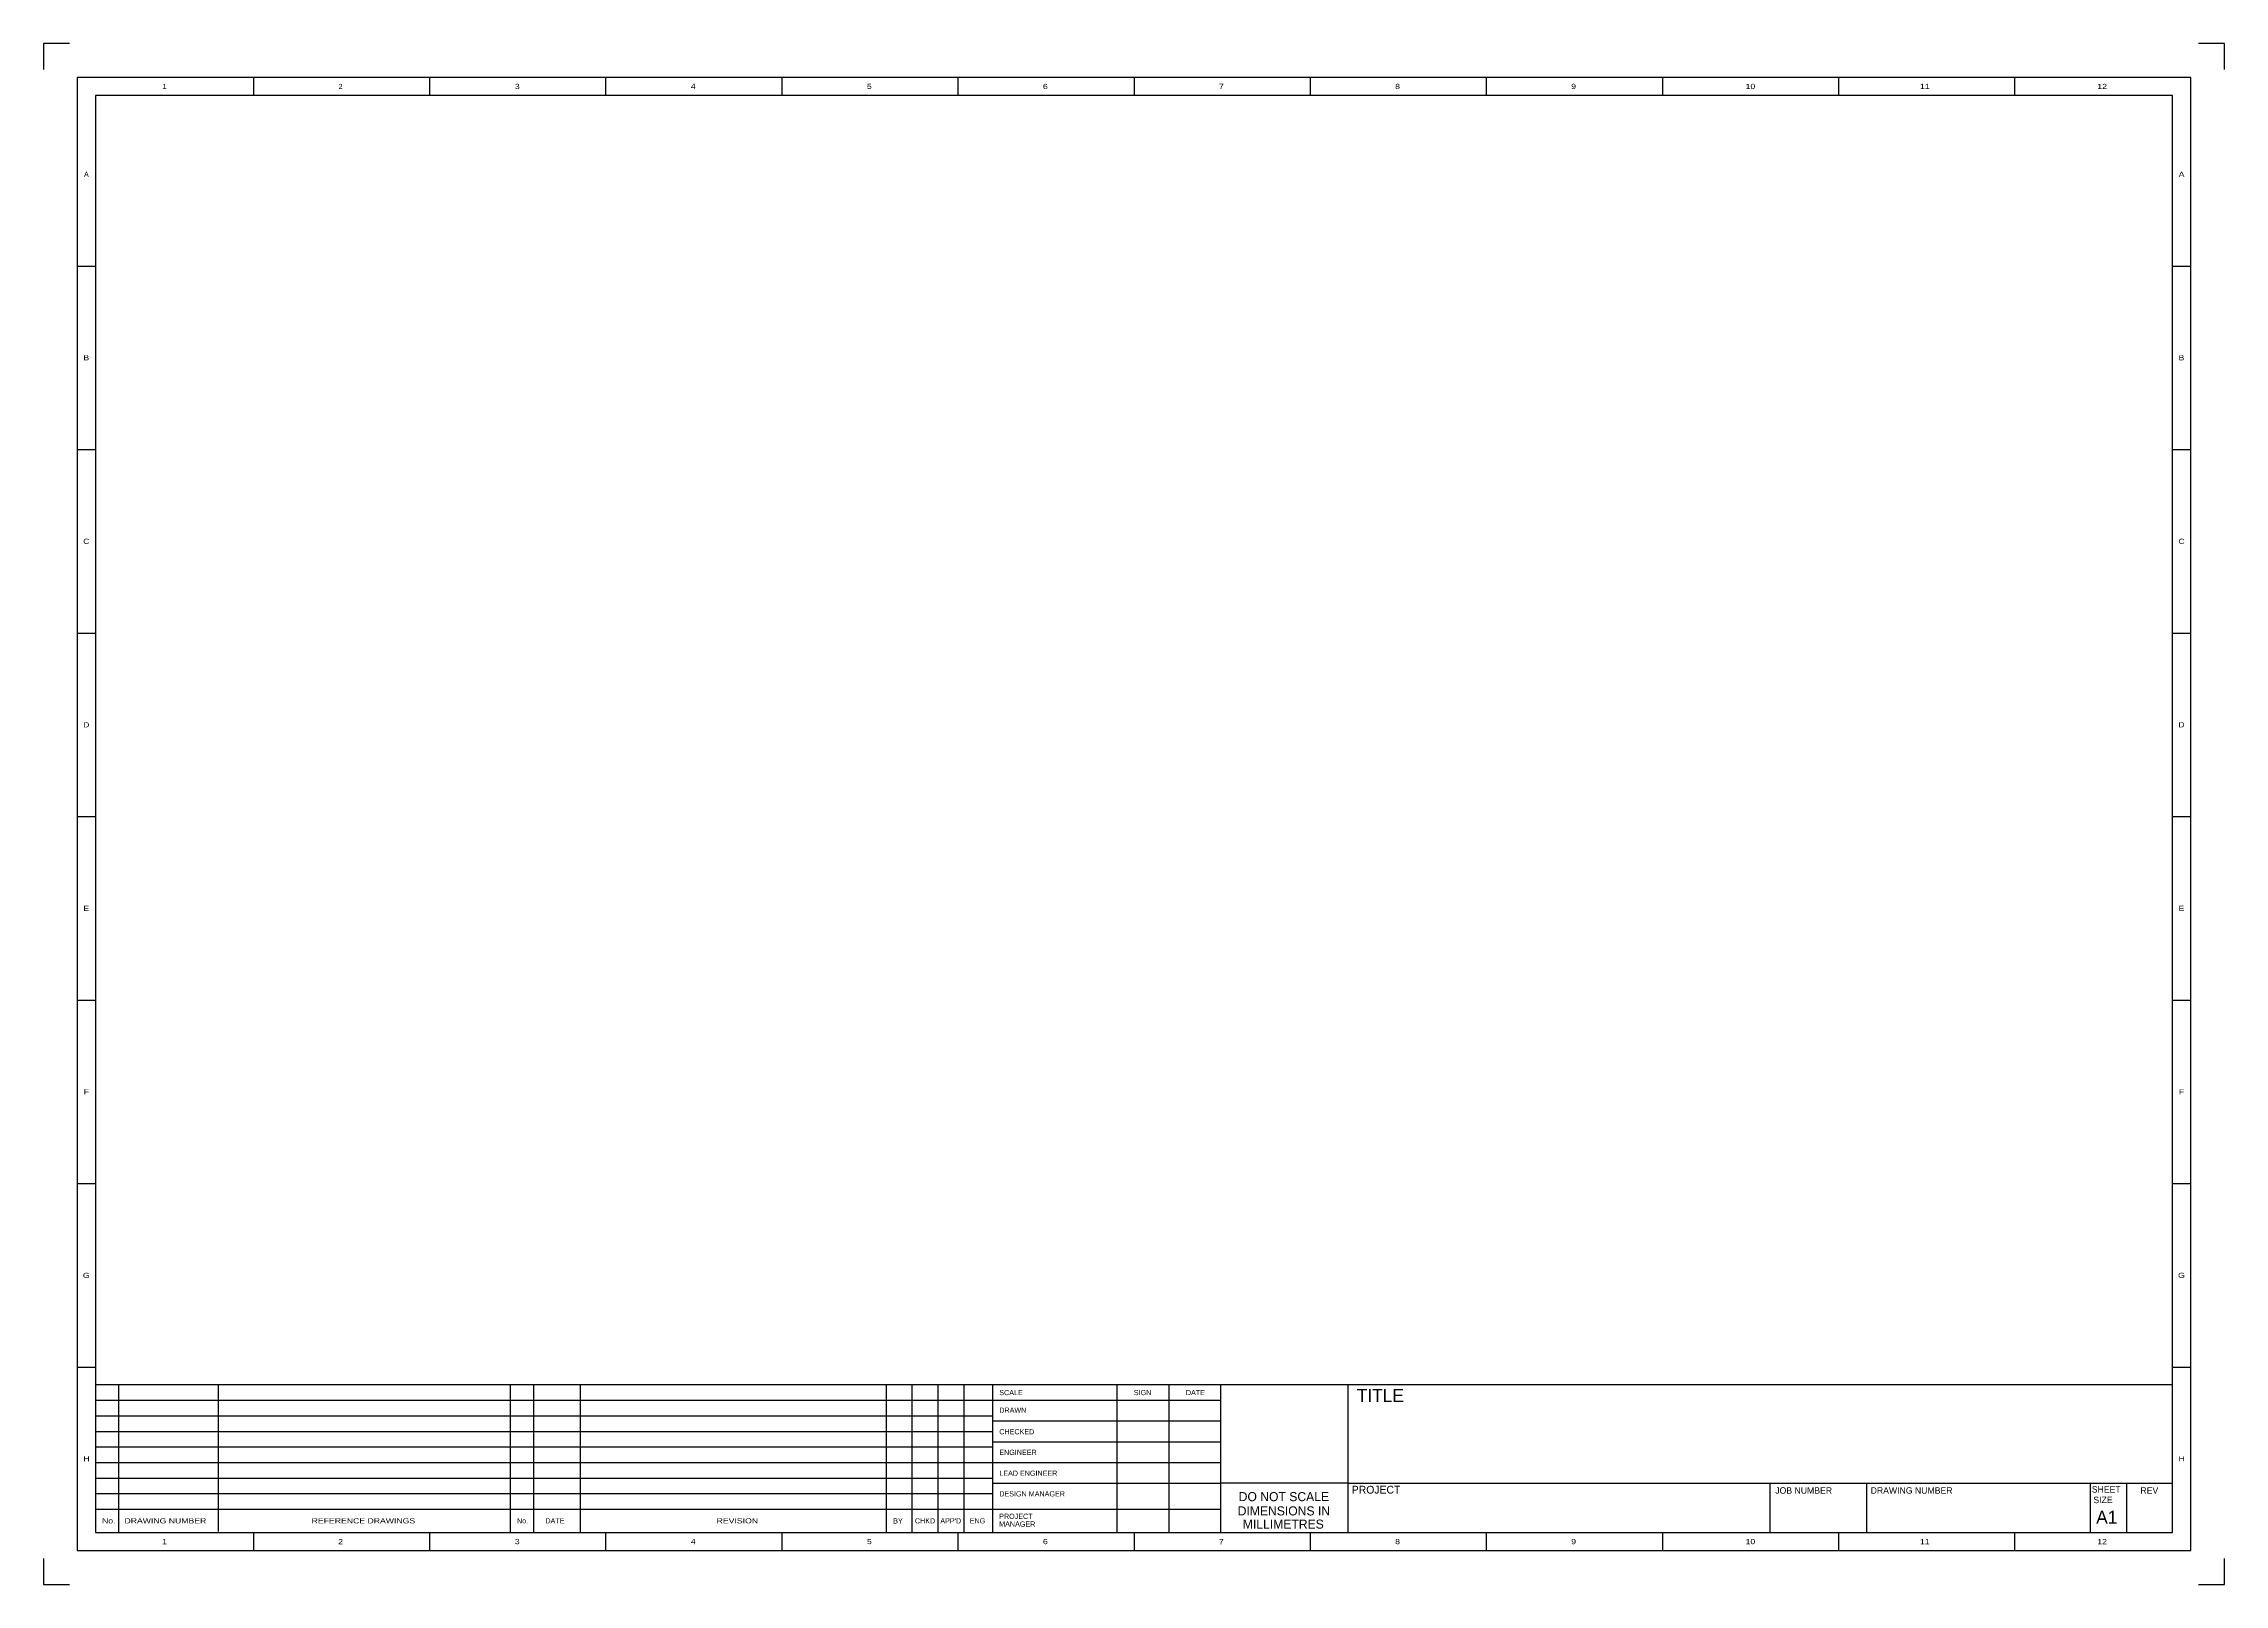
# Model space of a CAD drawing. Extents: x 0 to 841, y -1 to 593.
import ezdxf
from ezdxf.enums import TextEntityAlignment as Align

# ---------------------------------------------------------------- set-up
doc = ezdxf.new("R2010")
doc.units = 0
doc.header["$MEASUREMENT"] = 0
doc.layers.add('-CS', color=7, linetype='CONTINUOUS')
doc.layers.add('A1-CS', color=7, linetype='CONTINUOUS')

msp = doc.modelspace()

# ---------------------------------------------------------------- linework, layer by layer
at = {"layer": '-CS', "color": 212, "linetype": 'CONTINUOUS'}
for p, q in [((9.547477, 592.792595), (-0.452523, 592.792595)), ((-0.452523, 592.792595), (-0.452523, 582.792595)), ((840.547477, 592.792595), (830.547477, 592.792595)), ((840.547477, 582.792595), (840.547477, 592.792595)), ((827.547477, 579.792595), (12.547477, 579.792595)), ((12.547477, 579.792595), (12.547477, 11.792595)), ((820.547477, 572.792595), (19.547477, 572.792595)), ((19.547477, 572.792595), (19.547477, 18.792595)), ((80.467477, 579.792595), (80.467477, 572.792595)), ((148.367477, 579.792595), (148.367477, 572.792595)), ((216.297477, 579.792595), (216.297477, 572.792595)), ((284.227477, 579.792595), (284.227477, 572.792595)), ((352.127477, 579.792595), (352.127477, 572.792595)), ((420.047477, 579.792595), (420.047477, 572.792595)), ((487.967477, 579.792595), (487.967477, 572.792595)), ((555.867477, 579.792595), (555.867477, 572.792595)), ((623.797477, 579.792595), (623.797477, 572.792595)), ((691.727477, 579.792595), (691.727477, 572.792595)), ((759.627477, 579.792595), (759.627477, 572.792595)), ((820.547477, 18.792595), (820.547477, 572.792595)), ((827.547477, 11.792595), (827.547477, 579.792595)), ((12.547477, 507.042595), (19.547477, 507.042595)), ((820.547477, 507.042595), (827.547477, 507.042595)), ((12.547477, 436.292595), (19.537477, 436.292595)), ((820.547477, 436.292595), (827.537477, 436.292595)), ((12.547477, 365.542595), (19.537477, 365.542595)), ((820.547477, 365.542595), (827.537477, 365.542595)), ((12.547477, 294.792595), (19.537477, 294.792595)), ((820.547477, 294.792595), (827.537477, 294.792595)), ((12.547477, 224.042595), (19.537477, 224.042595)), ((820.547477, 224.042595), (827.537477, 224.042595)), ((12.547477, 153.292595), (19.537477, 153.292595)), ((820.547477, 153.292595), (827.537477, 153.292595)), ((12.547477, 82.542595), (19.537477, 82.542595)), ((19.547477, 75.792595), (820.547477, 75.792595)), ((28.547477, 18.792595), (28.547477, 75.792595)), ((179.547477, 18.792595), (179.547477, 75.792595)), ((188.547477, 18.792595), (188.547477, 75.792595)), ((206.547477, 18.792595), (206.547477, 75.792595)), ((324.547477, 18.792595), (324.547477, 75.792595)), ((334.547477, 18.792595), (334.547477, 75.792595)), ((344.547477, 18.792595), (344.547477, 75.792595)), ((354.547477, 18.792595), (354.547477, 75.792595)), ((365.547477, 18.792595), (365.547477, 75.792595)), ((413.547477, 18.792595), (413.547477, 75.792595)), ((433.547477, 18.792595), (433.547477, 75.792595)), ((453.547477, 18.792595), (453.547477, 75.792595)), ((502.547477, 75.792595), (502.547477, 18.792595)), ((820.547477, 82.542595), (827.537477, 82.542595)), ((19.547477, 69.792595), (365.547477, 69.792595)), ((365.547477, 69.792595), (453.547477, 69.792595)), ((19.547477, 63.792595), (365.547477, 63.792595)), ((365.547477, 61.792595), (453.547477, 61.792595)), ((19.547477, 57.792595), (365.547477, 57.792595)), ((19.547477, 51.792595), (365.547477, 51.792595)), ((365.547477, 53.792595), (453.547477, 53.792595)), ((19.547477, 45.792595), (365.547477, 45.792595)), ((365.547477, 45.792595), (453.547477, 45.792595)), ((19.547477, 39.792595), (365.547477, 39.792595)), ((19.547477, 33.792595), (365.547477, 33.792595)), ((365.547477, 37.792595), (453.547477, 37.792595)), ((502.547477, 37.792595), (453.547477, 37.792595)), ((502.547477, 37.792595), (666.547477, 37.792595)), ((665.382068, 18.792595), (665.382068, 37.792595)), ((666.547477, 37.792595), (820.547477, 37.792595)), ((702.547477, 37.792595), (702.547477, 18.792595)), ((788.797477, 37.792595), (788.797477, 18.792595)), ((802.797477, 37.792595), (802.797477, 18.792595)), ((19.547477, 27.792595), (365.547477, 27.792595)), ((365.547477, 27.792595), (453.547477, 27.792595)), ((19.547477, 18.792595), (820.547477, 18.792595)), ((80.467477, 18.792595), (80.467477, 11.792595)), ((148.367477, 18.792595), (148.367477, 11.792595)), ((216.297477, 18.792595), (216.297477, 11.792595)), ((284.227477, 18.792595), (284.227477, 11.792595)), ((352.127477, 18.792595), (352.127477, 11.792595)), ((420.047477, 18.792595), (420.047477, 11.792595)), ((487.967477, 18.792595), (487.967477, 11.792595)), ((555.867477, 18.792595), (555.867477, 11.792595)), ((623.797477, 18.792595), (623.797477, 11.792595)), ((691.727477, 18.792595), (691.727477, 11.792595)), ((759.627477, 18.792595), (759.627477, 11.792595)), ((-0.452523, 8.792595), (-0.452523, -1.207405)), ((12.547477, 11.792595), (827.547477, 11.792595)), ((840.547477, -1.207405), (840.547477, 8.792595)), ((-0.452523, -1.207405), (9.547477, -1.207405)), ((830.547477, -1.207405), (840.547477, -1.207405))]:
    msp.add_line(p, q, dxfattribs=at)
at = {"layer": 'A1-CS', "color": 212, "linetype": 'CONTINUOUS'}
for p, q in [((9.547477, 592.792595), (-0.452523, 592.792595)), ((-0.452523, 592.792595), (-0.452523, 582.792595)), ((840.547477, 592.792595), (830.547477, 592.792595)), ((840.547477, 582.792595), (840.547477, 592.792595)), ((827.547477, 579.792595), (12.547477, 579.792595)), ((12.547477, 579.792595), (12.547477, 11.792595)), ((820.547477, 572.792595), (19.547477, 572.792595)), ((19.547477, 572.792595), (19.547477, 18.792595)), ((80.467477, 579.792595), (80.467477, 572.792595)), ((148.367477, 579.792595), (148.367477, 572.792595)), ((216.297477, 579.792595), (216.297477, 572.792595)), ((284.227477, 579.792595), (284.227477, 572.792595)), ((352.127477, 579.792595), (352.127477, 572.792595)), ((420.047477, 579.792595), (420.047477, 572.792595)), ((487.967477, 579.792595), (487.967477, 572.792595)), ((555.867477, 579.792595), (555.867477, 572.792595)), ((623.797477, 579.792595), (623.797477, 572.792595)), ((691.727477, 579.792595), (691.727477, 572.792595)), ((759.627477, 579.792595), (759.627477, 572.792595)), ((820.547477, 18.792595), (820.547477, 572.792595)), ((827.547477, 11.792595), (827.547477, 579.792595)), ((12.547477, 507.042595), (19.547477, 507.042595)), ((820.547477, 507.042595), (827.547477, 507.042595)), ((12.547477, 436.292595), (19.537477, 436.292595)), ((820.547477, 436.292595), (827.537477, 436.292595)), ((12.547477, 365.542595), (19.537477, 365.542595)), ((820.547477, 365.542595), (827.537477, 365.542595)), ((12.547477, 294.792595), (19.537477, 294.792595)), ((820.547477, 294.792595), (827.537477, 294.792595)), ((12.547477, 224.042595), (19.537477, 224.042595)), ((820.547477, 224.042595), (827.537477, 224.042595)), ((12.547477, 153.292595), (19.537477, 153.292595)), ((820.547477, 153.292595), (827.537477, 153.292595)), ((12.547477, 82.542595), (19.537477, 82.542595)), ((19.547477, 75.792595), (820.547477, 75.792595)), ((28.547477, 18.792595), (28.547477, 75.792595)), ((66.969475, 19.197338), (66.969475, 75.792595)), ((179.547477, 18.792595), (179.547477, 75.792595)), ((188.547477, 18.792595), (188.547477, 75.792595)), ((206.547477, 18.792595), (206.547477, 75.792595)), ((324.547477, 18.792595), (324.547477, 75.792595)), ((334.547477, 18.792595), (334.547477, 75.792595)), ((344.547477, 18.792595), (344.547477, 75.792595)), ((354.547477, 18.792595), (354.547477, 75.792595)), ((365.547477, 18.792595), (365.547477, 75.792595)), ((413.547477, 18.792595), (413.547477, 75.792595)), ((433.547477, 18.792595), (433.547477, 75.792595)), ((453.547477, 18.792595), (453.547477, 75.792595)), ((502.547477, 75.792595), (502.547477, 18.792595)), ((820.547477, 82.542595), (827.537477, 82.542595)), ((19.547477, 69.792595), (365.547477, 69.792595)), ((365.547477, 69.792595), (453.547477, 69.792595)), ((19.547477, 63.792595), (365.547477, 63.792595)), ((365.547477, 61.792595), (453.547477, 61.792595)), ((19.547477, 57.792595), (365.547477, 57.792595)), ((19.547477, 51.792595), (365.547477, 51.792595)), ((365.547477, 53.792595), (453.547477, 53.792595)), ((19.547477, 45.792595), (365.547477, 45.792595)), ((365.547477, 45.792595), (453.547477, 45.792595)), ((19.547477, 39.792595), (365.547477, 39.792595)), ((19.547477, 33.792595), (365.547477, 33.792595)), ((365.547477, 37.792595), (453.547477, 37.792595)), ((502.547477, 37.792595), (453.547477, 37.792595)), ((502.547477, 37.792595), (666.547477, 37.792595)), ((666.547477, 37.792595), (820.547477, 37.792595)), ((702.547477, 37.792595), (702.547477, 18.792595)), ((788.797477, 37.792595), (788.797477, 18.792595)), ((802.797477, 37.792595), (802.797477, 18.792595)), ((19.547477, 27.792595), (365.547477, 27.792595)), ((365.547477, 27.792595), (453.547477, 27.792595)), ((19.547477, 18.792595), (820.547477, 18.792595)), ((80.467477, 18.792595), (80.467477, 11.792595)), ((148.367477, 18.792595), (148.367477, 11.792595)), ((216.297477, 18.792595), (216.297477, 11.792595)), ((284.227477, 18.792595), (284.227477, 11.792595)), ((352.127477, 18.792595), (352.127477, 11.792595)), ((420.047477, 18.792595), (420.047477, 11.792595)), ((487.967477, 18.792595), (487.967477, 11.792595)), ((555.867477, 18.792595), (555.867477, 11.792595)), ((623.797477, 18.792595), (623.797477, 11.792595)), ((691.727477, 18.792595), (691.727477, 11.792595)), ((759.627477, 18.792595), (759.627477, 11.792595)), ((-0.452523, 8.792595), (-0.452523, -1.207405)), ((12.547477, 11.792595), (827.547477, 11.792595)), ((840.547477, -1.207405), (840.547477, 8.792595)), ((-0.452523, -1.207405), (9.547477, -1.207405)), ((830.547477, -1.207405), (840.547477, -1.207405))]:
    msp.add_line(p, q, dxfattribs=at)

# ---------------------------------------------------------------- texts
at = {"layer": '-CS', "color": 212, "linetype": 'CONTINUOUS'}
for s, height, p in [('1', 1.99, (46.197477, 576.292595)), ('2', 1.99, (114.077477, 576.292595)), ('A', 1.99, (16.047477, 542.412595)), ('SIGN', 2, (423.347477, 72.742595)), ('DATE', 2, (443.737477, 72.742595)), ('TITLE', 5, (515.049685, 71.592386)), ('JOB NUMBER', 2.5, (678.297477, 34.992595)), ('DRAWING NUMBER', 2.5, (719.917477, 34.992595)), ('SHEET', 2.5, (794.98586, 35.434646)), ('No.', 2, (184.257477, 23.292595)), ('DATE', 2, (196.747477, 23.292595)), ('BY', 2, (329.027477, 23.252595)), ('CHKD', 2, (339.467477, 23.292595)), ("APP'D", 2, (349.387477, 23.292595)), ('ENG', 2, (359.707477, 23.292595))]:
    msp.add_text(s, height=height, dxfattribs=at).set_placement(p, align=Align.MIDDLE)
at = {"layer": '-CS', "color": 212, "linetype": 'CONTINUOUS', "width": 1.25}
for s, p in [('3', (182.217477, 576.292595)), ('4', (250.087477, 576.292595)), ('5', (317.987477, 576.292595)), ('6', (385.857477, 576.292595)), ('7', (453.727477, 576.292595)), ('8', (521.687477, 576.292595)), ('9', (589.587477, 576.292595)), ('10', (657.767477, 576.292595)), ('11', (725.007477, 576.292595)), ('12', (793.397477, 576.292595)), ('A', (824.047477, 542.412595)), ('B', (15.987477, 471.672595)), ('B', (823.987477, 471.672595)), ('C', (16.017477, 400.912595)), ('C', (824.017477, 400.912595)), ('D', (15.997477, 330.172595)), ('D', (823.997477, 330.172595)), ('E', (15.997477, 259.412595)), ('E', (823.997477, 259.412595)), ('F', (16.047477, 188.672595)), ('F', (824.047477, 188.672595)), ('G', (15.997477, 117.912595)), ('G', (823.997477, 117.912595)), ('H', (16.077477, 47.172595)), ('H', (824.087477, 47.172595)), ('1', (46.187477, 15.292595)), ('2', (114.087477, 15.292595)), ('3', (182.217477, 15.292595)), ('4', (250.087477, 15.292595)), ('5', (317.987477, 15.292595)), ('6', (385.857477, 15.292595)), ('7', (453.727477, 15.292595)), ('8', (521.687477, 15.292595)), ('9', (589.587477, 15.292595)), ('10', (657.767477, 15.292595)), ('11', (725.007477, 15.292595)), ('12', (793.397477, 15.292595))]:
    msp.add_text(s, height=2, dxfattribs=at).set_placement(p, align=Align.MIDDLE)
at = {"layer": '-CS', "color": 212, "linetype": 'CONTINUOUS'}
for s, height, p in [('SCALE', 2, (368.097477, 72.742595)), ('DRAWN', 2, (368.097477, 65.952595)), ('CHECKED', 2, (368.097477, 57.642595)), ('ENGINEER', 2, (368.097477, 49.682595)), ('LEAD ENGINEER', 2, (368.097477, 41.642595)), ('DESIGN MANAGER', 2, (368.097477, 33.692595)), ('PROJECT', 3, (504.047477, 35.292595)), ('PROJECT', 2, (368.047477, 25.042595)), ('MANAGER', 2, (368.047477, 22.042595))]:
    msp.add_text(s, height=height, dxfattribs=at).set_placement(p, align=Align.MIDDLE_LEFT)
msp.add_text('A1', height=4.99, dxfattribs=at).set_placement((795.187477, 22.202595), align=Align.CENTER)
at = {"layer": '-CS', "color": 212, "linetype": 'CONTINUOUS', "width": 1.25}
for s, p in [('No.', (22.067477, 23.292595)), ('DRAWING NUMBER', (30.727477, 23.292595)), ('REFERENCE DRAWINGS', (102.907477, 23.292595)), ('REVISION', (259.097477, 23.292595))]:
    msp.add_text(s, height=2, dxfattribs=at).set_placement(p, align=Align.MIDDLE_LEFT)
at = {"layer": 'A1-CS', "color": 212, "linetype": 'CONTINUOUS'}
for s, height, p in [('1', 1.99, (46.197477, 576.292595)), ('2', 1.99, (114.077477, 576.292595)), ('A', 1.99, (16.047477, 542.412595)), ('SIGN', 2, (423.347477, 72.742595)), ('DATE', 2, (443.737477, 72.742595)), ('DO NOT SCALE', 3.5, (477.847477, 32.622595)), ('JOB NUMBER', 2.5, (678.297477, 34.992595)), ('DRAWING NUMBER', 2.5, (719.917477, 34.992595)), ('REV', 2.5, (811.607477, 34.992595)), ('DIMENSIONS IN', 3.5, (477.847477, 27.122595)), ('SIZE', 2.5, (793.730817, 31.355343)), ('No.', 2, (184.257477, 23.292595)), ('DATE', 2, (196.747477, 23.292595)), ('BY', 2, (329.027477, 23.252595)), ('CHKD', 2, (339.467477, 23.292595)), ("APP'D", 2, (349.387477, 23.292595)), ('ENG', 2, (359.707477, 23.292595)), ('MILLIMETRES', 3.5, (477.619292, 22.02588))]:
    msp.add_text(s, height=height, dxfattribs=at).set_placement(p, align=Align.MIDDLE)
at = {"layer": 'A1-CS', "color": 212, "linetype": 'CONTINUOUS', "width": 1.25}
for s, p in [('3', (182.217477, 576.292595)), ('4', (250.087477, 576.292595)), ('5', (317.987477, 576.292595)), ('6', (385.857477, 576.292595)), ('7', (453.727477, 576.292595)), ('8', (521.687477, 576.292595)), ('9', (589.587477, 576.292595)), ('10', (657.767477, 576.292595)), ('11', (725.007477, 576.292595)), ('12', (793.397477, 576.292595)), ('A', (824.047477, 542.412595)), ('B', (15.987477, 471.672595)), ('B', (823.987477, 471.672595)), ('C', (16.017477, 400.912595)), ('C', (824.017477, 400.912595)), ('D', (15.997477, 330.172595)), ('D', (823.997477, 330.172595)), ('E', (15.997477, 259.412595)), ('E', (823.997477, 259.412595)), ('F', (16.047477, 188.672595)), ('F', (824.047477, 188.672595)), ('G', (15.997477, 117.912595)), ('G', (823.997477, 117.912595)), ('H', (16.077477, 47.172595)), ('H', (824.087477, 47.172595)), ('1', (46.187477, 15.292595)), ('2', (114.087477, 15.292595)), ('3', (182.217477, 15.292595)), ('4', (250.087477, 15.292595)), ('5', (317.987477, 15.292595)), ('6', (385.857477, 15.292595)), ('7', (453.727477, 15.292595)), ('8', (521.687477, 15.292595)), ('9', (589.587477, 15.292595)), ('10', (657.767477, 15.292595)), ('11', (725.007477, 15.292595)), ('12', (793.397477, 15.292595))]:
    msp.add_text(s, height=2, dxfattribs=at).set_placement(p, align=Align.MIDDLE)
at = {"layer": 'A1-CS', "color": 212, "linetype": 'CONTINUOUS'}
for s, p in [('SCALE', (368.097477, 72.742595)), ('DRAWN', (368.097477, 65.952595)), ('CHECKED', (368.097477, 57.642595)), ('ENGINEER', (368.097477, 49.682595)), ('LEAD ENGINEER', (368.097477, 41.642595)), ('DESIGN MANAGER', (368.097477, 33.692595)), ('PROJECT', (368.047477, 25.042595)), ('MANAGER', (368.047477, 22.042595))]:
    msp.add_text(s, height=2, dxfattribs=at).set_placement(p, align=Align.MIDDLE_LEFT)
msp.add_text('A1', height=4.99, dxfattribs=at).set_placement((795.187477, 22.202595), align=Align.CENTER)
at = {"layer": 'A1-CS', "color": 212, "linetype": 'CONTINUOUS', "width": 1.25}
for s, p in [('No.', (22.067477, 23.292595)), ('DRAWING NUMBER', (30.727477, 23.292595)), ('REFERENCE DRAWINGS', (102.907477, 23.292595)), ('REVISION', (259.097477, 23.292595))]:
    msp.add_text(s, height=2, dxfattribs=at).set_placement(p, align=Align.MIDDLE_LEFT)

doc.saveas('drawing.dxf')
